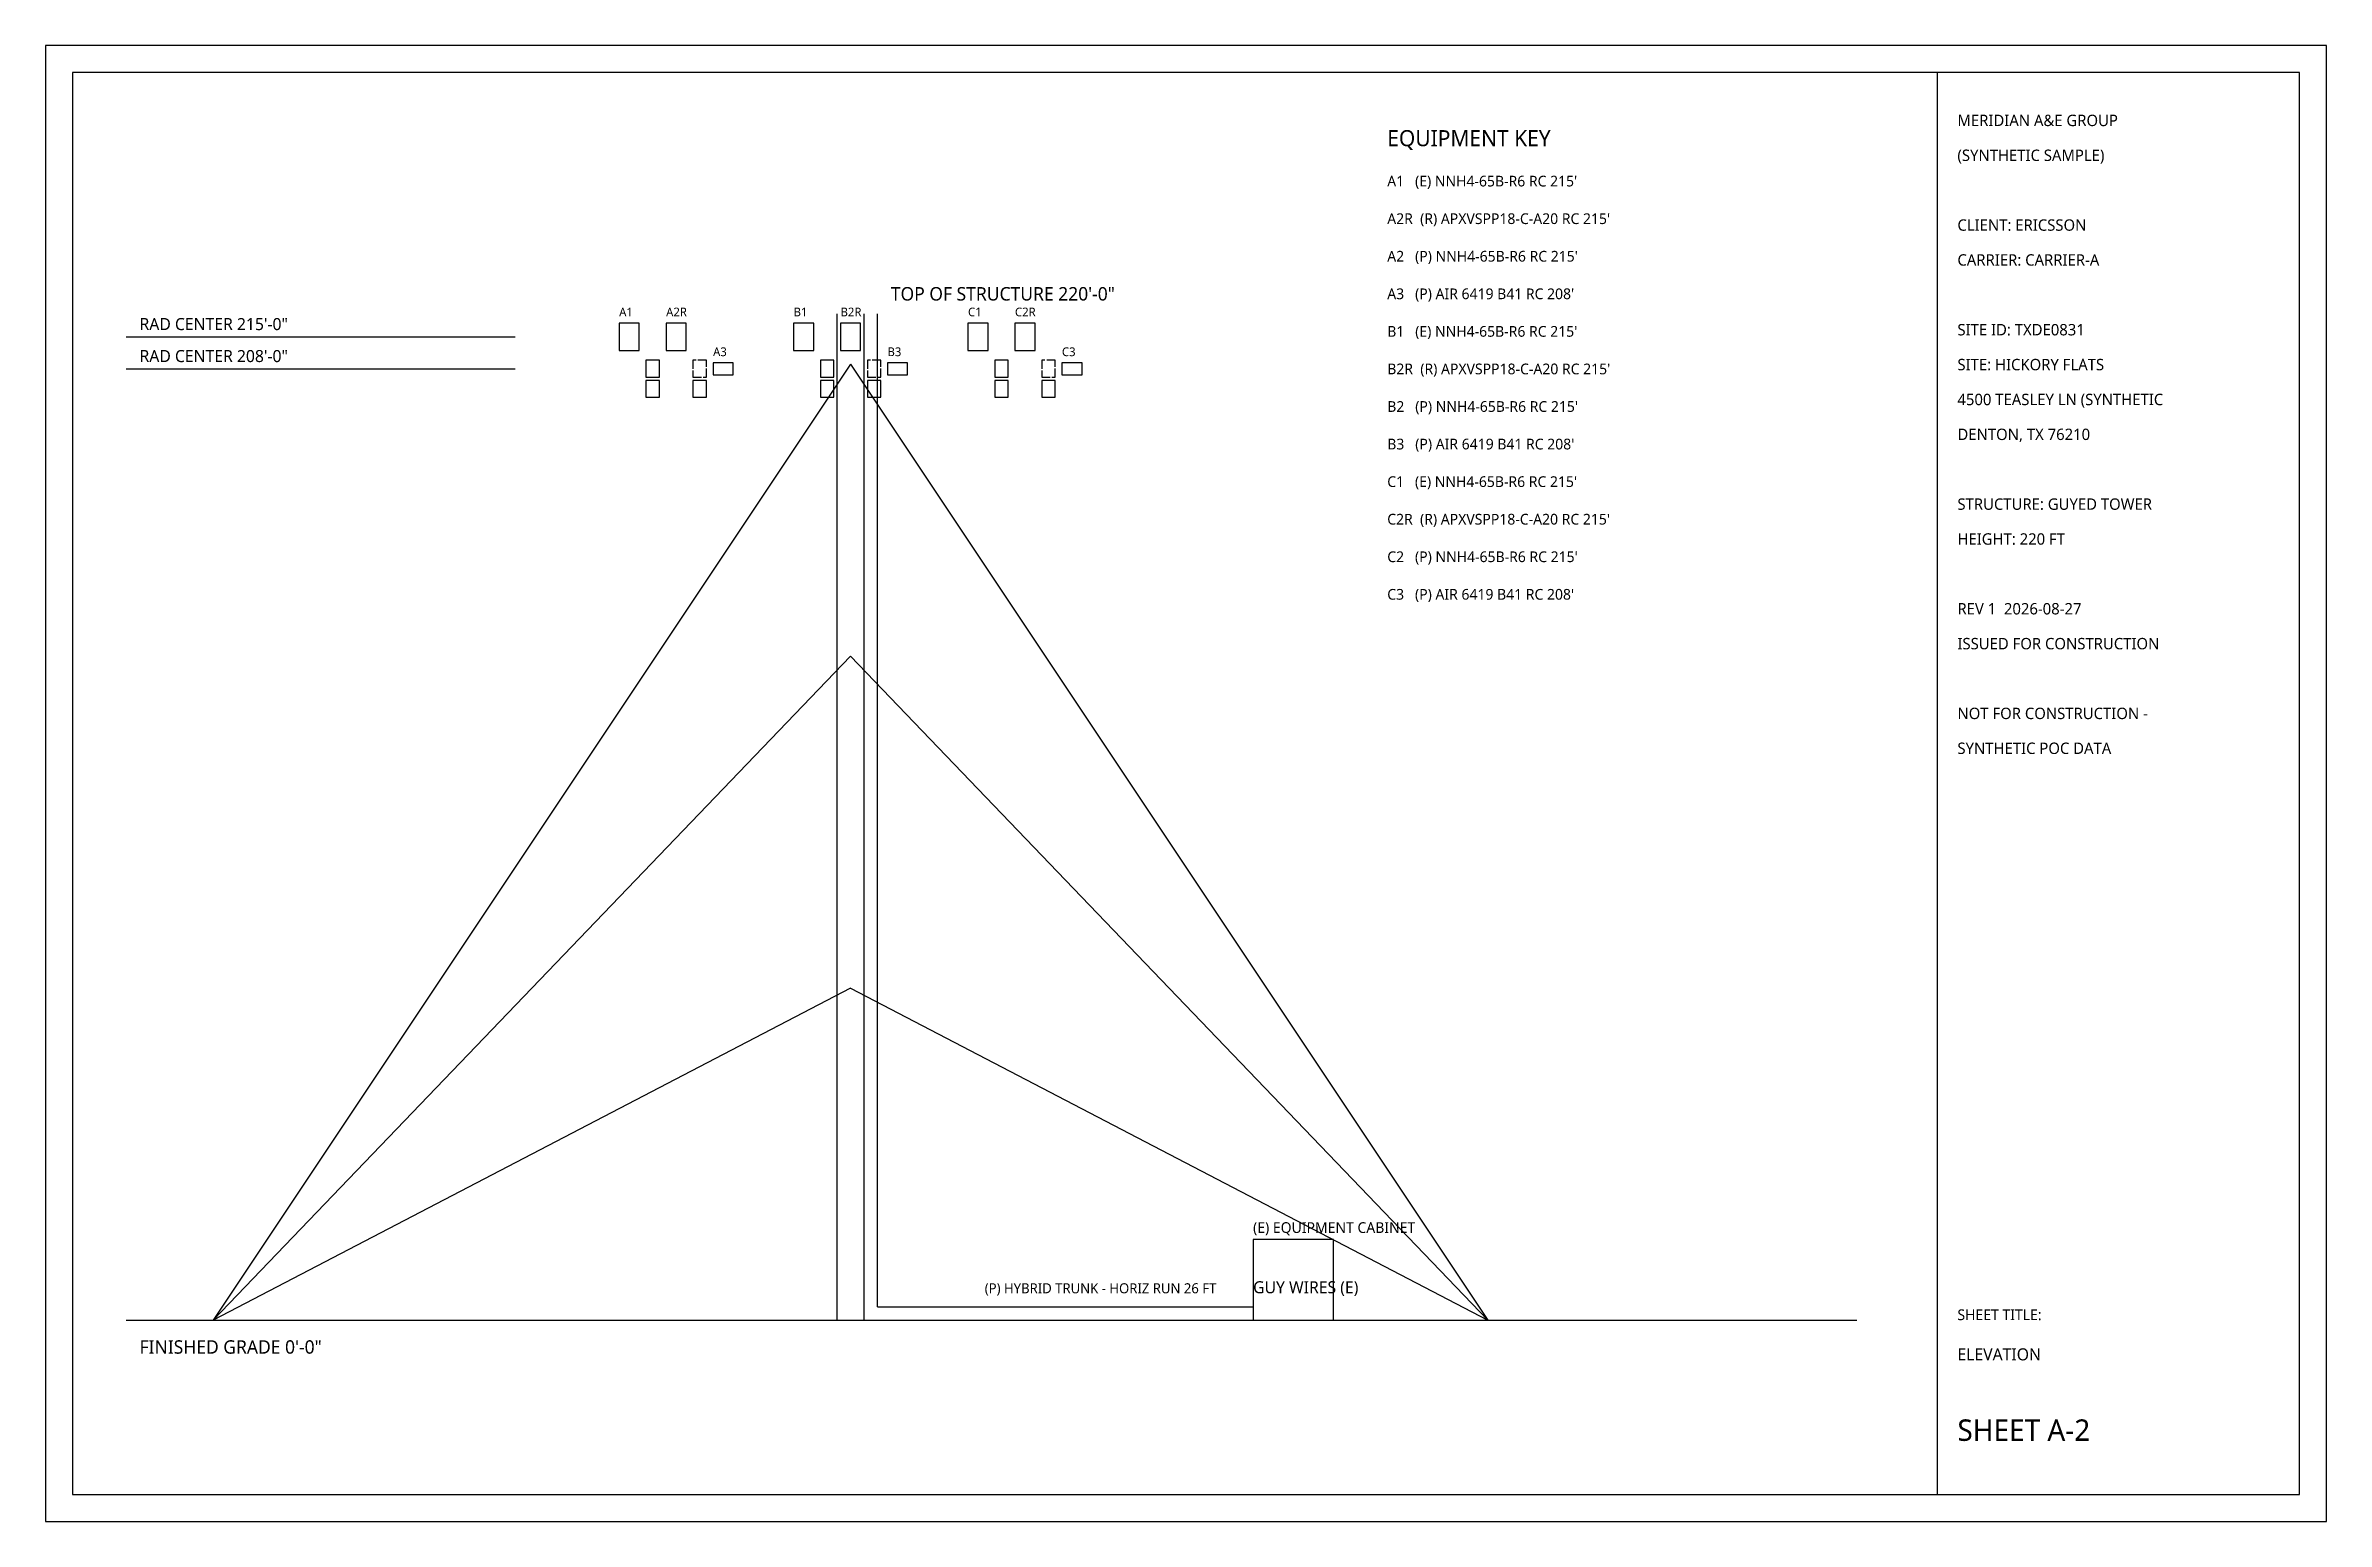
# Model space of a CAD drawing. Extents: x 0 to 1940, y 0 to 220.
# Drawn here: x 400 to 740, y 0 to 220 of the extents above; entities that cross this region are included whole.
import ezdxf

# ---------------------------------------------------------------- set-up
doc = ezdxf.new("R2010")
doc.units = 0
doc.linetypes.add('DASHED', pattern=[1.524, 1.27, -0.254])
for name, color, linetype in [('A-ANT-EXIST', 8, 'Continuous'), ('A-ANT-NEW', 1, 'Continuous'), ('A-ANT-REMOVE', 30, 'DASHED'), ('A-BORDER', 7, 'Continuous'), ('A-CABLE', 3, 'Continuous'), ('A-DIM', 4, 'Continuous'), ('A-RRU-EXIST', 8, 'Continuous'), ('A-RRU-NEW', 1, 'Continuous'), ('A-RRU-REMOVE', 30, 'DASHED'), ('A-STRUCT', 7, 'Continuous'), ('A-TEXT', 7, 'Continuous'), ('A-TITLE', 7, 'Continuous')]:
    doc.layers.add(name, color=color, linetype=linetype)
doc.styles.add('OpenSans', font='OpenSans-Regular.ttf')

msp = doc.modelspace()

# ---------------------------------------------------------------- texts
at = {"layer": 'A-CABLE', "style": 'OpenSans'}
msp.add_text('(P) HYBRID TRUNK - HORIZ RUN 26 FT', height=1.5, dxfattribs=at).set_placement((540, 34))
at = {"layer": 'A-DIM', "style": 'OpenSans'}
for s, height, p in [('TOP OF STRUCTURE 220\'-0"', 2, (526, 182)), ('RAD CENTER 215\'-0"', 1.8, (414, 177.59)), ('RAD CENTER 208\'-0"', 1.8, (414, 172.82))]:
    msp.add_text(s, height=height, dxfattribs=at).set_placement(p)
at = {"layer": 'A-TEXT', "style": 'OpenSans'}
for s, height, p in [('EQUIPMENT KEY', 2.4, (600, 205)), ("A1   (E) NNH4-65B-R6 RC 215'", 1.6, (600, 199)), ("A2R  (R) APXVSPP18-C-A20 RC 215'", 1.6, (600, 193.4)), ("A2   (P) NNH4-65B-R6 RC 215'", 1.6, (600, 187.8)), ("A3   (P) AIR 6419 B41 RC 208'", 1.6, (600, 182.2)), ('A1', 1.3, (485.5, 179.64)), ('A2R', 1.3, (492.5, 179.64)), ('A2', 1.3, (492.5, 179.64)), ('B1', 1.3, (511.5, 179.64)), ('B2R', 1.3, (518.5, 179.64)), ('B2', 1.3, (518.5, 179.64)), ('C1', 1.3, (537.5, 179.64)), ('C2R', 1.3, (544.5, 179.64)), ('C2', 1.3, (544.5, 179.64)), ("B1   (E) NNH4-65B-R6 RC 215'", 1.6, (600, 176.6)), ('A3', 1.3, (499.5, 173.71)), ('B3', 1.3, (525.5, 173.71)), ('C3', 1.3, (551.5, 173.71)), ("B2R  (R) APXVSPP18-C-A20 RC 215'", 1.6, (600, 171)), ("B2   (P) NNH4-65B-R6 RC 215'", 1.6, (600, 165.4)), ("B3   (P) AIR 6419 B41 RC 208'", 1.6, (600, 159.8)), ("C1   (E) NNH4-65B-R6 RC 215'", 1.6, (600, 154.2)), ("C2R  (R) APXVSPP18-C-A20 RC 215'", 1.6, (600, 148.6)), ("C2   (P) NNH4-65B-R6 RC 215'", 1.6, (600, 143)), ("C3   (P) AIR 6419 B41 RC 208'", 1.6, (600, 137.4)), ('(E) EQUIPMENT CABINET', 1.6, (580, 43)), ('GUY WIRES (E)', 1.8, (580, 34)), ('FINISHED GRADE 0\'-0"', 2, (414, 25))]:
    msp.add_text(s, height=height, dxfattribs=at).set_placement(p)
at = {"layer": 'A-TITLE', "style": 'OpenSans'}
for s, height, p in [('MERIDIAN A&E GROUP', 1.7, (685, 208)), ('(SYNTHETIC SAMPLE)', 1.7, (685, 202.8)), ('CLIENT: ERICSSON', 1.7, (685, 192.4)), ('CARRIER: CARRIER-A', 1.7, (685, 187.2)), ('SITE ID: TXDE0831', 1.7, (685, 176.8)), ('SITE: HICKORY FLATS', 1.7, (685, 171.6)), ('4500 TEASLEY LN (SYNTHETIC', 1.7, (685, 166.4)), ('DENTON, TX 76210', 1.7, (685, 161.2)), ('STRUCTURE: GUYED TOWER', 1.7, (685, 150.8)), ('HEIGHT: 220 FT', 1.7, (685, 145.6)), ('REV 1  2026-08-27', 1.7, (685, 135.2)), ('ISSUED FOR CONSTRUCTION', 1.7, (685, 130)), ('NOT FOR CONSTRUCTION -', 1.7, (685, 119.6)), ('SYNTHETIC POC DATA', 1.7, (685, 114.4)), ('SHEET TITLE:', 1.6, (685, 30)), ('ELEVATION', 1.8, (685, 24)), ('SHEET A-2', 3.2, (685, 12))]:
    msp.add_text(s, height=height, dxfattribs=at).set_placement(p)

# ---------------------------------------------------------------- linework, layer by layer
at = {"layer": 'A-ANT-EXIST'}
for points in [[(485.5, 174.54), (488.5, 174.54), (488.5, 178.64), (485.5, 178.64)], [(511.5, 174.54), (514.5, 174.54), (514.5, 178.64), (511.5, 178.64)], [(537.5, 174.54), (540.5, 174.54), (540.5, 178.64), (537.5, 178.64)]]:
    msp.add_lwpolyline(points, close=True, dxfattribs=at)
at = {"layer": 'A-ANT-NEW'}
for points in [[(492.5, 174.54), (495.5, 174.54), (495.5, 178.64), (492.5, 178.64)], [(518.5, 174.54), (521.5, 174.54), (521.5, 178.64), (518.5, 178.64)], [(544.5, 174.54), (547.5, 174.54), (547.5, 178.64), (544.5, 178.64)], [(499.5, 170.92), (502.5, 170.92), (502.5, 172.71), (499.5, 172.71)], [(525.5, 170.92), (528.5, 170.92), (528.5, 172.71), (525.5, 172.71)], [(551.5, 170.92), (554.5, 170.92), (554.5, 172.71), (551.5, 172.71)]]:
    msp.add_lwpolyline(points, close=True, dxfattribs=at)
at = {"layer": 'A-ANT-REMOVE'}
for points in [[(492.5, 174.54), (495.5, 174.54), (495.5, 178.64), (492.5, 178.64)], [(518.5, 174.54), (521.5, 174.54), (521.5, 178.64), (518.5, 178.64)], [(544.5, 174.54), (547.5, 174.54), (547.5, 178.64), (544.5, 178.64)]]:
    msp.add_lwpolyline(points, close=True, dxfattribs=at)
at = {"layer": 'A-BORDER'}
for points in [[(400, 0), (740, 0), (740, 220), (400, 220)], [(404, 4), (736, 4), (736, 216), (404, 216)]]:
    msp.add_lwpolyline(points, close=True, dxfattribs=at)
at = {"layer": 'A-CABLE'}
for q in [(524, 180), (580, 32)]:
    msp.add_line((524, 32), q, dxfattribs=at)
at = {"layer": 'A-DIM'}
for p, q in [((412, 176.59), (470, 176.59)), ((412, 171.82), (470, 171.82))]:
    msp.add_line(p, q, dxfattribs=at)
at = {"layer": 'A-RRU-EXIST'}
for points in [[(489.5, 170.59), (491.5, 170.59), (491.5, 173.09), (489.5, 173.09)], [(489.5, 167.59), (491.5, 167.59), (491.5, 170.09), (489.5, 170.09)], [(515.5, 170.59), (517.5, 170.59), (517.5, 173.09), (515.5, 173.09)], [(515.5, 167.59), (517.5, 167.59), (517.5, 170.09), (515.5, 170.09)], [(541.5, 170.59), (543.5, 170.59), (543.5, 173.09), (541.5, 173.09)], [(541.5, 167.59), (543.5, 167.59), (543.5, 170.09), (541.5, 170.09)]]:
    msp.add_lwpolyline(points, close=True, dxfattribs=at)
at = {"layer": 'A-RRU-NEW'}
for points in [[(496.5, 167.59), (498.5, 167.59), (498.5, 170.09), (496.5, 170.09)], [(522.5, 167.59), (524.5, 167.59), (524.5, 170.09), (522.5, 170.09)], [(548.5, 167.59), (550.5, 167.59), (550.5, 170.09), (548.5, 170.09)]]:
    msp.add_lwpolyline(points, close=True, dxfattribs=at)
at = {"layer": 'A-RRU-REMOVE'}
for points in [[(496.5, 170.59), (498.5, 170.59), (498.5, 173.09), (496.5, 173.09)], [(522.5, 170.59), (524.5, 170.59), (524.5, 173.09), (522.5, 173.09)], [(548.5, 170.59), (550.5, 170.59), (550.5, 173.09), (548.5, 173.09)]]:
    msp.add_lwpolyline(points, close=True, dxfattribs=at)
at = {"layer": 'A-STRUCT'}
for p, q in [((518, 30), (518, 180)), ((522, 30), (522, 180)), ((520, 172.5), (425, 30)), ((520, 172.5), (615, 30)), ((520, 129), (425, 30)), ((520, 129), (615, 30)), ((520, 79.5), (425, 30)), ((520, 79.5), (615, 30)), ((412, 30), (670, 30))]:
    msp.add_line(p, q, dxfattribs=at)
msp.add_lwpolyline([(580, 30), (592, 30), (592, 42), (580, 42)], close=True, dxfattribs=at)
at = {"layer": 'A-TITLE'}
msp.add_lwpolyline([(682, 4), (736, 4), (736, 216), (682, 216)], close=True, dxfattribs=at)

msp.set_redraw_order([(e.dxf.handle, doc.entitydb.next_handle()) for e in msp.query("TEXT MTEXT ATTDEF DIMENSION ARC_DIMENSION")])  # texts and dimensions are drawn at this point

doc.saveas('drawing.dxf')
